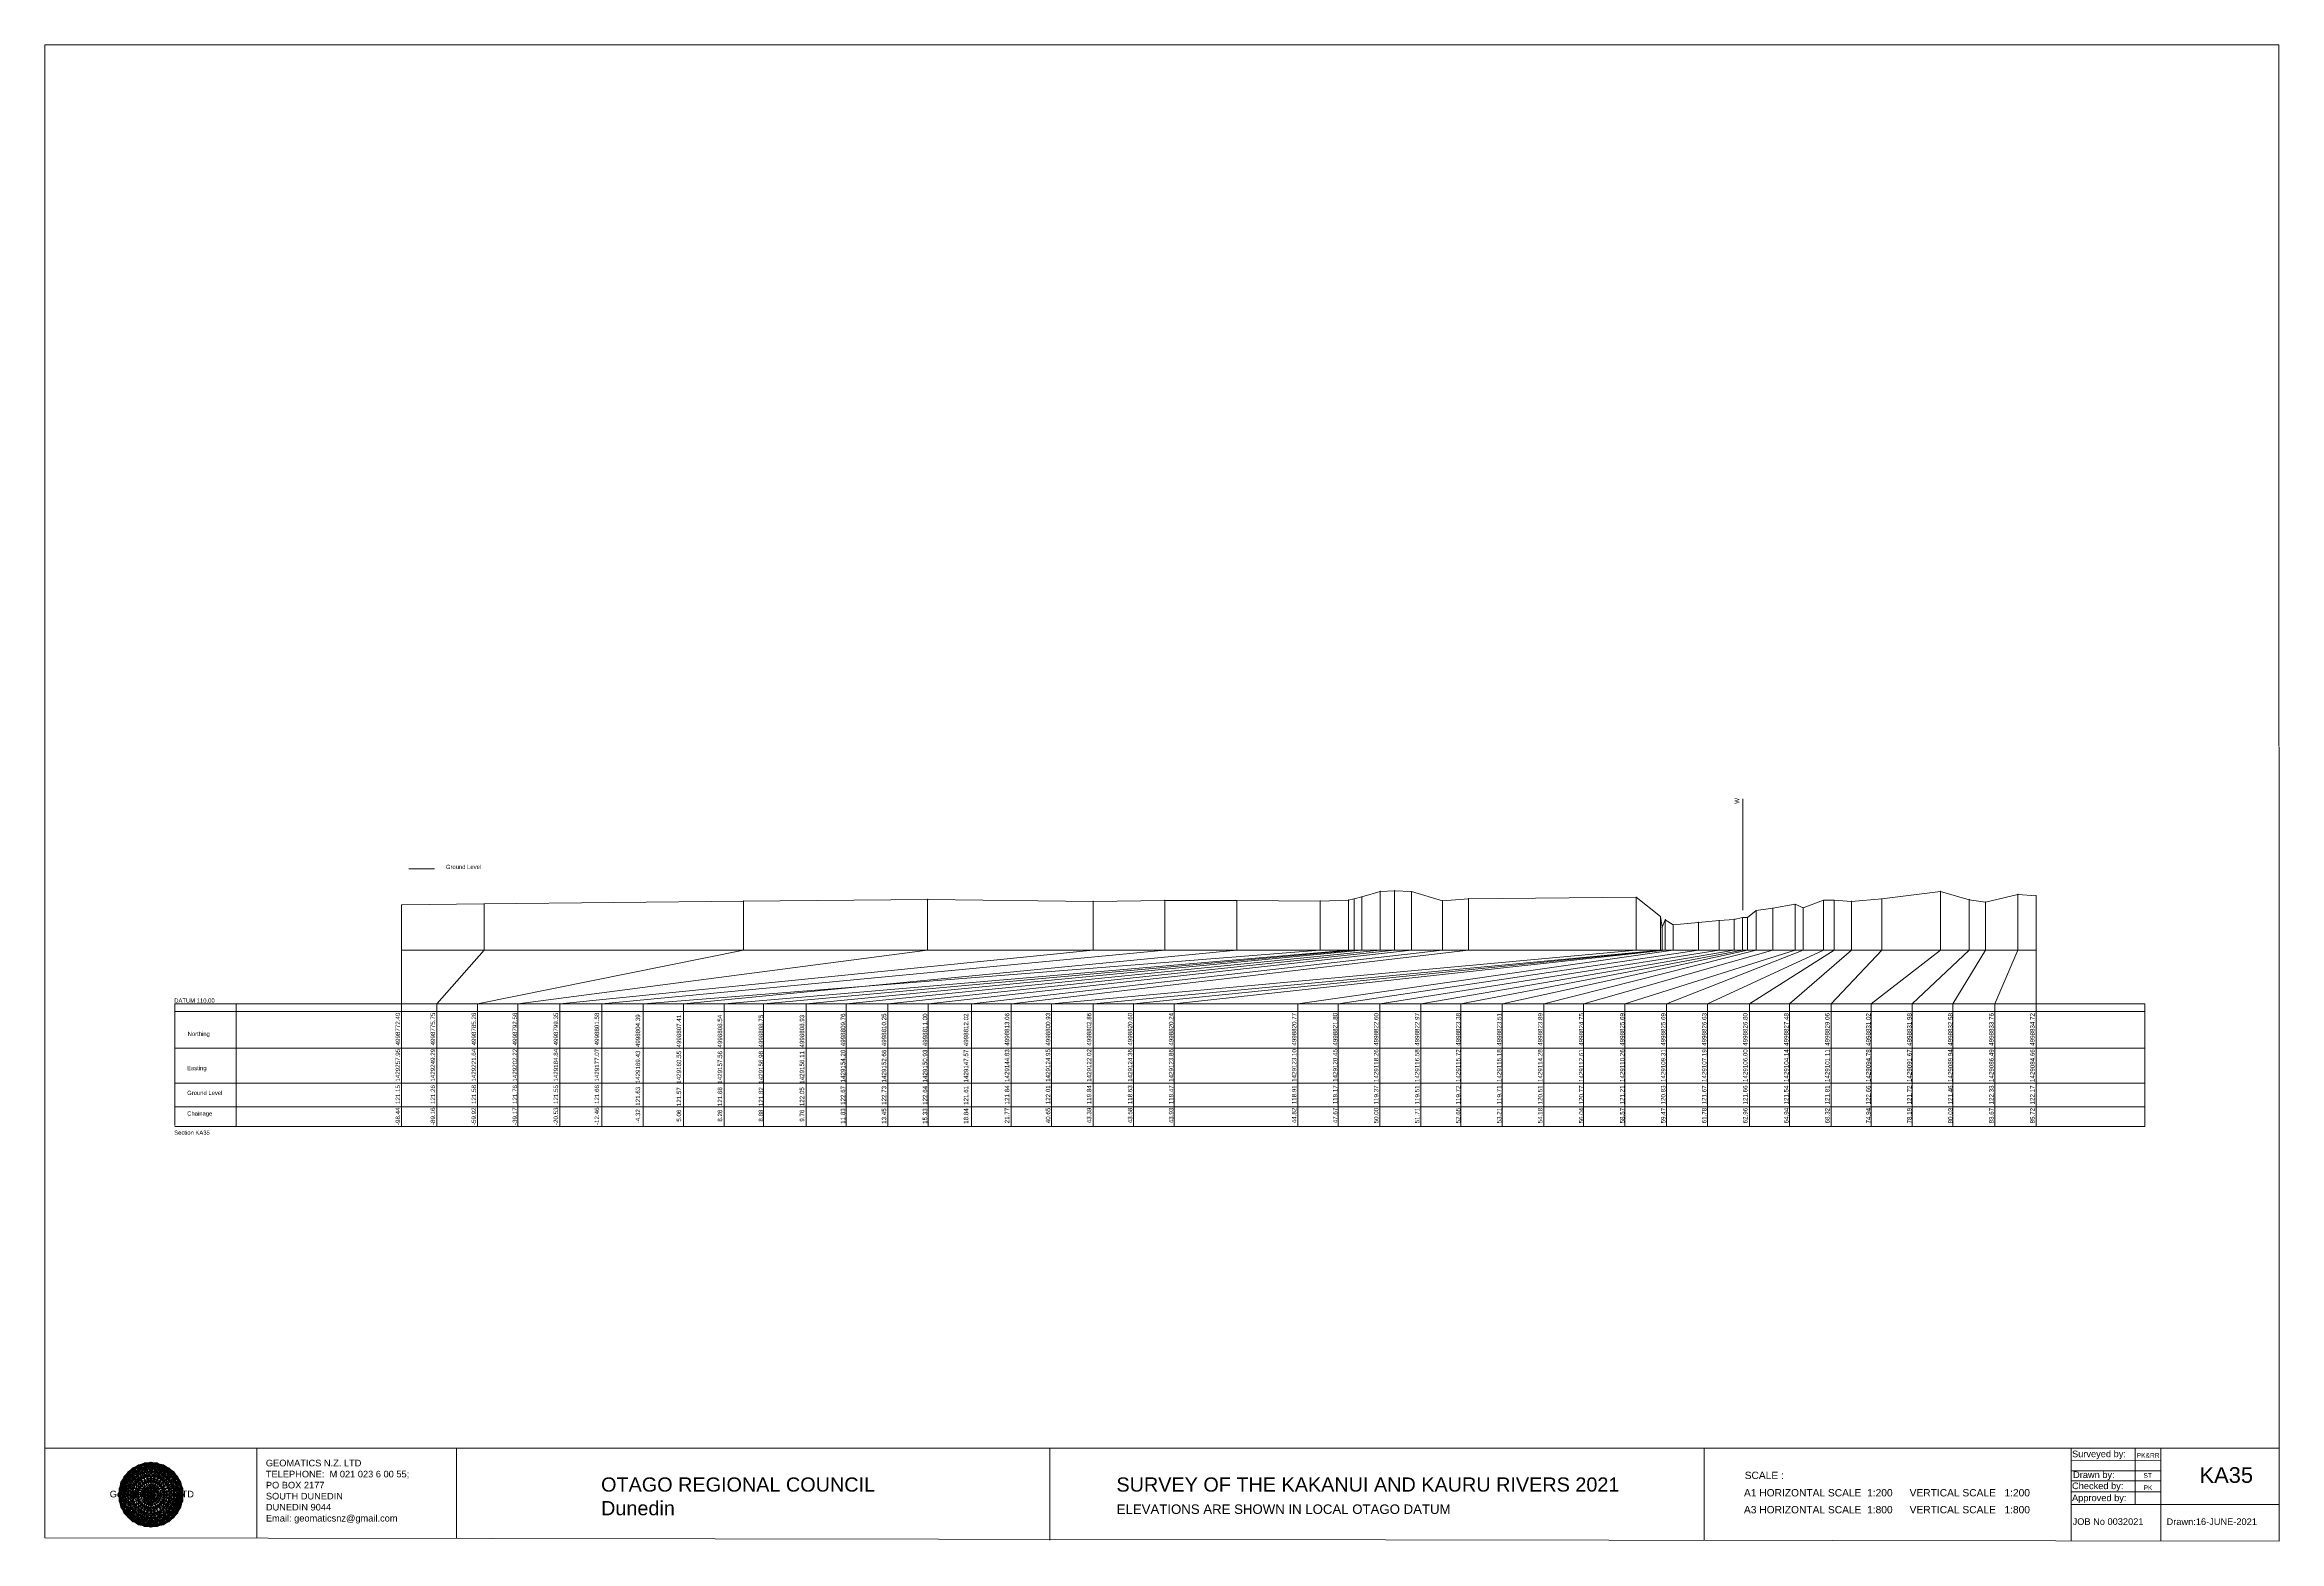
# Model space of a CAD drawing. Header units: millimetres. Extents: x -4102225 to 11595281, y -18031110 to 2258209.
# Drawn here: x 3861346 to 4113123, y 49463 to 218038 of the extents above; entities that cross this region are included whole.
import ezdxf

# ---------------------------------------------------------------- set-up
doc = ezdxf.new("R2010")
doc.units = ezdxf.units.MM
doc.header["$PDMODE"] = 35
doc.header["$PDSIZE"] = 20
doc.layers.get('0').update_dxf_attribs({"lineweight": 0})
doc.layers.add('geo', color=7, linetype='Continuous', lineweight=0)
doc.styles.get("Standard").update_dxf_attribs({"font": 'arial.ttf'})

# ---------------------------------------------------------------- blocks, each defined once
blk = doc.blocks.new('Geomatics_Circle_SPT')
at = {"layer": 'geo', "color": 2, "linetype": 'Continuous', "lineweight": 0}
for p, q in [((0, 25.2), (-25.2, 0)), ((-24.7, 4.9), (-4.9, 24.7)), ((-24.7, -4.9), (4.9, 24.7)), ((-9.7, 23.3), (-23.3, 9.6)), ((9.7, 23.3), (-23.3, -9.7)), ((-21, 14), (-14, 21)), ((-21, -14), (14, 21)), ((0, 0), (-17.8, 17.8)), ((-14, 21), (21, -14)), ((23.3, -9.7), (-9.7, 23.3)), ((-4.9, 24.7), (24.7, -4.9)), ((25.2, 0), (0, 25.2)), ((0, 0), (17.8, 17.8)), ((4.9, 24.7), (24.7, 4.9)), ((23.3, 9.7), (9.7, 23.3)), ((14, 21), (21, 14)), ((17.8, 18.1), (17.8, 18.1)), ((4.9, -24.7), (-24.7, 4.9)), ((-24.7, 0), (0, -24.7)), ((-23.3, 9.7), (9.7, -23.3)), ((14, -21), (-21, 14)), ((0, 0), (-17.8, -17.8)), ((21, 14), (-14, -21)), ((-9.7, -23.3), (23.3, 9.7)), ((24.7, 4.9), (-4.9, -24.7)), ((0, 0), (17.8, -17.8)), ((0, -24.8), (25.2, 0)), ((-4.9, -24.7), (-24.7, -4.9)), ((-23.3, -9.7), (-9.7, -23.3)), ((-14, -21), (-21, -14)), ((24.7, -4.9), (4.9, -24.7)), ((9.7, -23.3), (23.3, -9.7)), ((21, -14), (14, -21)), ((-17.8, -17.8), (-17.8, -17.8)), ((4.9, -24.7), (4.9, -24.7)), ((18.1, -17.8), (18.1, -17.8))]:
    blk.add_line(p, q, dxfattribs=at)
at = {"layer": 'geo', "color": 1, "linetype": 'Continuous', "lineweight": 0}
for p, q in [((-25.2, 0), (9.7, 23.3)), ((-25.2, 0), (-9.6, 23.3)), ((-4.9, 24.8), (-24.7, -4.9)), ((4.9, 24.7), (-24.7, 4.9)), ((14, 21), (-24.7, -4.9)), ((-14, 21), (-24.7, 4.9)), ((-23.3, 9.7), (0, 25.2)), ((-23.3, -9.6), (0, 25.2)), ((-23.3, -9.6), (17.8, 17.8)), ((-23.3, 9.7), (-17.8, 17.9)), ((-23.3, -9.6), (-17.8, 17.9)), ((-23.3, 9.7), (17.8, 17.8)), ((4.9, 24.8), (-21, -14)), ((-4.9, 24.7), (-21, 14)), ((14, 21), (-21, 14)), ((-14, 21), (-21, -14)), ((-17.9, 17.6), (-17.9, 17.6)), ((-17.8, 17.8), (9.7, 23.3)), ((-17.8, 17.8), (-9.6, 23.3)), ((-17.8, -17.8), (9.7, 23.3)), ((-17.8, -17.8), (-9.7, 23.3)), ((-9.7, -23.3), (-17.8, 17.8)), ((-17.8, 17.8), (9.7, -23.3)), ((-17.8, 17.8), (23.3, -9.6)), ((-17.8, 17.8), (23.3, 9.7)), ((4.9, 24.7), (-14, 21)), ((-4.9, 24.7), (-14, -20.9)), ((0, 0), (-14, 21)), ((-14, 21), (-4.9, -24.7)), ((-14, 21), (-14, 21)), ((24.7, -4.9), (-14, 21)), ((21, 14), (-14, 21)), ((-9.8, 23.1), (-9.8, 23.1)), ((-9.7, 23.3), (0, 25.2)), ((-9.7, 23.3), (0, -25.2)), ((-9.7, -23.3), (0, 25.2)), ((-9.6, 23.3), (17.8, -17.8)), ((-9.6, 23.3), (25.2, 0)), ((-9.6, 23.3), (17.8, 17.8)), ((-9.6, -23.3), (17.8, 17.9)), ((0, 0), (-4.9, 24.7)), ((-4.9, 24.7), (-4.9, 24.7)), ((21, -14), (-4.9, 24.7)), ((24.8, 4.9), (-4.9, 24.7)), ((14, 21), (-4.9, 24.7)), ((-0.2, 25.1), (-0.2, 25.1)), ((0, 25.2), (9.7, -23.3)), ((0, 25.2), (23.3, -9.7)), ((0, 25.2), (23.3, 9.7)), ((0, 25.2), (9.7, 23.3)), ((0, 0), (4.9, 24.7)), ((0, -25.2), (9.7, 23.3)), ((0, 0), (14, 21)), ((21, 14), (4.9, 24.8)), ((14, -21), (4.9, 24.7)), ((24.7, -4.9), (4.9, 24.7)), ((4.9, 24.7), (4.9, 24.7)), ((4.9, -24.7), (14, 21)), ((9.4, 23.3), (9.4, 23.3)), ((9.7, 23.3), (17.8, -17.8)), ((9.7, 23.3), (25.2, 0)), ((9.7, 23.3), (17.8, 17.9)), ((17.8, 17.8), (9.7, -23.3)), ((21, -14), (14, 21)), ((24.7, 4.9), (14, 21)), ((14, 21), (14, 21)), ((17.6, 17.9), (17.6, 17.9)), ((17.8, 17.8), (23.3, -9.7)), ((17.8, 17.8), (23.3, 9.7)), ((-25.2, 0), (23.3, 9.7)), ((-25.2, 0), (-23.3, 9.7)), ((-23.3, -9.7), (-25.2, 0)), ((-9.6, -23.3), (-25.2, 0)), ((9.7, -23.3), (-25.2, 0)), ((21, 14), (-24.7, 4.9)), ((-21, 14), (-24.7, -4.9)), ((0, 0), (-24.7, 4.9)), ((-24.7, 4.9), (-21, -14)), ((-24.7, 4.9), (-4.9, -24.7)), ((-24.7, 4.9), (14, -21)), ((-24.7, 4.9), (-24.7, 4.9)), ((0, 0), (-24.7, -4.9)), ((-17.8, -17.8), (-23.3, 9.7)), ((0, -25.2), (-23.3, 9.7)), ((-23.3, 9.7), (17.8, -17.8)), ((-23.3, 9.7), (25.2, 0)), ((-23.3, 9.4), (-23.3, 9.4)), ((-23.3, -9.7), (25.2, 0)), ((0, 0), (-21, 14)), ((-21, 14), (-14, -21)), ((-21, 14), (4.9, -24.7)), ((-21, 14), (-21, 14)), ((24.7, 4.9), (-21, 14)), ((0, 0), (-21, -14)), ((-17.8, -17.8), (23.3, 9.7)), ((-14, -21), (24.7, 4.9)), ((0, 0), (-14, -21)), ((25.2, 0), (-9.6, -23.3)), ((-4.9, -24.7), (21, 14)), ((0, 0), (-4.9, -24.7)), ((0, 0), (21, 14)), ((23.3, 9.7), (0, -25.2)), ((0, 0), (24.8, 4.9)), ((0, 0), (4.9, -24.7)), ((0, 0), (14, -21)), ((0, 0), (21, -14)), ((0, 0), (24.8, -4.9)), ((4.9, -24.7), (24.7, 4.9)), ((25.2, 0), (9.7, -23.3)), ((14, -21), (21, 14)), ((23.3, 9.7), (17.8, -17.8)), ((24.7, -4.9), (21, 14)), ((21, 14), (21, 14)), ((21, -14), (24.7, 4.9)), ((23.1, 9.8), (23.1, 9.8)), ((23.3, 9.7), (25.2, 0)), ((25.2, 0), (23.3, -9.6)), ((24.7, 4.9), (24.7, 4.9)), ((25.1, 0.2), (25.1, 0.2)), ((-25.2, 0), (23.3, -9.7)), ((-25.1, -0.2), (-25.1, -0.2)), ((-24.7, -4.9), (-24.7, -4.9)), ((-24.7, -4.9), (-14, -21)), ((-24.7, -4.9), (4.9, -24.7)), ((-24.7, -4.9), (21, -14)), ((-17.8, -17.8), (-23.3, -9.7)), ((0, -25.2), (-23.3, -9.6)), ((17.8, -17.8), (-23.3, -9.6)), ((-23.1, -9.8), (-23.1, -9.8)), ((-21, -14), (24.7, -4.9)), ((-21, -14), (-21, -14)), ((-21, -14), (-4.9, -24.7)), ((-21, -14), (14, -21)), ((23.3, -9.7), (-17.8, -17.8)), ((-14, -21), (21, -14)), ((-4.9, -24.7), (24.7, -4.9)), ((23.3, -9.6), (0, -25.2)), ((4.9, -24.7), (21, -14)), ((14, -21), (24.7, -4.9)), ((23.3, -9.6), (17.8, -17.8)), ((21, -14), (21, -14)), ((23.3, -9.4), (23.3, -9.4)), ((24.7, -4.9), (24.7, -4.9)), ((-9.6, -23.3), (-17.8, -17.8)), ((9.7, -23.3), (-17.8, -17.8)), ((-17.6, -17.9), (-17.6, -17.9)), ((-14, -21), (-14, -21)), ((-14, -21), (4.9, -24.7)), ((17.8, -17.8), (-9.7, -23.3)), ((0, -25.2), (-9.7, -23.3)), ((-9.4, -23.3), (-9.4, -23.3)), ((-4.9, -24.7), (14, -21)), ((-4.9, -24.7), (-4.9, -24.7)), ((9.7, -23.3), (0, -25.2)), ((0.2, -25.1), (0.2, -25.1)), ((4.9, -24.7), (4.9, -24.7)), ((17.8, -17.8), (9.7, -23.3)), ((9.8, -23.1), (9.8, -23.1)), ((14, -21), (14, -21)), ((17.9, -17.6), (17.9, -17.6))]:
    blk.add_line(p, q, dxfattribs=at)
at = {"layer": 'geo', "color": 114, "linetype": 'Continuous', "lineweight": 0}
for p, q in [((17.9, 17.8), (-25.2, 0)), ((-24.7, 4.9), (14, 21)), ((9.7, 23.3), (-23.3, 9.7)), ((-20.9, 14), (4.9, 24.7)), ((0, 25.2), (-17.8, 17.8)), ((-17.8, 17.8), (0, -25.2)), ((-14, 21), (-4.9, 24.7)), ((4.9, -24.7), (-14, 21)), ((0, 0), (-9.7, 23.3)), ((-4.9, 24.7), (14, -21)), ((17.8, -17.8), (0, 25.2)), ((0, 0), (9.7, 23.3)), ((4.9, 24.7), (21, -14)), ((23.3, -9.7), (9.7, 23.3)), ((14, 21), (24.7, -4.9)), ((25.2, 0), (17.8, 17.8)), ((-24.7, -4.9), (21, 14)), ((-14, -21), (-24.7, 4.9)), ((0, 0), (-23.3, 9.7)), ((-23.3, 9.7), (-9.7, -23.3)), ((0, 0), (-23.3, -9.7)), ((-4.9, -24.7), (-21, 14)), ((24.8, 4.9), (-20.9, -14)), ((0, 0), (-9.7, -23.3)), ((0, 0), (23.3, 9.7)), ((0, 0), (9.7, -23.3)), ((0, 0), (23.3, -9.7)), ((21, 14), (24.7, 4.9)), ((-25.2, 0), (-17.8, -17.8)), ((-21, -14), (-24.7, -4.9)), ((-17.8, -17.8), (25.2, 0)), ((24.8, -4.9), (-14, -21)), ((-9.6, -23.3), (23.3, -9.7)), ((21, -14), (-4.9, -24.8)), ((0, -25.2), (17.9, -17.8)), ((14, -21), (4.9, -24.8))]:
    blk.add_line(p, q, dxfattribs=at)
at = {"layer": 'geo', "color": 250, "linetype": 'Continuous', "lineweight": 0}
for p, q in [((-17.8, 17.8), (17.8, 17.8)), ((-17.8, -17.8), (-17.8, 17.8)), ((-14, 21), (-14, 21)), ((14, 21), (-14, 21)), ((-14, 20.9), (-14, -21)), ((-9.7, 23.3), (9.7, 23.3)), ((-9.7, -23.3), (-9.7, 23.3)), ((-4.9, 24.7), (4.9, 24.7)), ((-4.9, 24.7), (-4.9, -24.7)), ((0, 0), (0, 25.2)), ((4.9, 24.7), (4.9, -24.7)), ((9.7, -23.3), (9.7, 23.3)), ((14, 21), (14, -21)), ((17.8, -17.8), (17.8, 17.8)), ((0, 0), (-25.2, 0)), ((24.7, 4.9), (-24.7, 4.9)), ((-24.7, 4.9), (-24.7, -4.9)), ((-23.3, 9.7), (23.3, 9.7)), ((-23.3, 9.7), (-23.3, 9.7)), ((-23.3, -9.7), (-23.3, 9.7)), ((21, 14), (-21, 14)), ((-21, 14), (-21, -14)), ((0, 0), (0, -25.2)), ((0, 0), (25.2, 0)), ((21, 14), (21, 14)), ((21, -14), (21, 14)), ((23.3, 9.7), (23.3, -9.7)), ((24.7, 4.9), (24.7, 4.9)), ((24.7, -4.9), (24.7, 4.9)), ((-24.7, -4.9), (24.7, -4.9)), ((23.3, -9.7), (-23.3, -9.7)), ((-21, -14), (21, -14)), ((17.8, -17.8), (-17.8, -17.8)), ((-14, -21), (14, -21)), ((9.7, -23.3), (-9.7, -23.3)), ((-4.9, -24.7), (4.9, -24.7))]:
    blk.add_line(p, q, dxfattribs=at)
blk = doc.blocks.new('GeomaticsNZ TITLE BLOCK')
at = {"color": 7, "linetype": 'Continuous', "lineweight": 0}
for p, q in [((0, 94.9), (0, 1579.2)), ((0, 1579.2), (2363.4, 1579.2)), ((2363.4, 1579.2), (2364, 94.9)), ((2364, 94.9), (0, 94.9)), ((0, 94.9), (0, 0)), ((15.9, 94.9), (2364, 94.9)), ((224.3, 95.2), (224.3, -0.3)), ((2364, 94.9), (382.6, 94.9)), ((435.8, 95.2), (435.8, -0.7)), ((1063.4, 94.9), (1063.4, -2.4)), ((1755.4, 94.9), (1755.4, -2.6)), ((2143.9, 94.9), (2143.7, -3)), ((2211.5, 94.9), (2211.5, 36.1)), ((2238.6, 94.8), (2238.6, -3.2)), ((2364, -3.5), (2364, 94.9)), ((2143.9, 81.9), (2238.6, 81.7)), ((2143.9, 71), (2238.6, 71)), ((2143.6, 60.4), (2238.6, 60.4)), ((2143.8, 48.6), (2238.6, 48.6)), ((2143.8, 35.4), (2364, 35.3)), ((0, 0), (2364, -3.5))]:
    blk.add_line(p, q, dxfattribs=at)
at = {"color": 7, "linetype": 'Continuous', "lineweight": 0, "xscale": 1.36, "yscale": 1.36, "zscale": 1.36}
blk.add_blockref('Geomatics_Circle_SPT', (112.4, 45.7), dxfattribs=at)
at = {"color": 7, "linetype": 'Continuous', "lineweight": 0}
for s, p in [('PK&RR', (2213.2, 84.8)), ('ST', (2220.3, 63.6)), ('PK', (2220.4, 50.6))]:
    blk.add_text(s, height=5, dxfattribs=at).set_placement(p)
at = {"color": 7, "linetype": 'Continuous', "lineweight": 0, "attachment_point": 1}
for s, width, heights, insert, char_height in [('{\\C256;GEOMATICS N.Z. LTD                   \\PTELEPHONE:  M 021 023 6 00 55;\\PPO BOX 2177\\PSOUTH DUNEDIN\\PDUNEDIN 9044\\PEmail: geomaticsnz@gmail.com}', 3535.727, [94.7], (234, 82.7), 7), ('{\\C256;Surveyed by:}', 3535.727, [0], (2144.7, 92.4), 7), ('{\\C256;Geomatics N.Z. LTD                   }', 125.079, [15.8], (68.8, 49.9), 7), ('{\\C256;OTAGO REGIONAL COUNCIL\\PDunedin}', 3535.727, [0], (588.6, 64), 15), ('{\\C256;SURVEY OF THE KAKANUI AND KAURU RIVERS 2021}', 3535.727, [0], (1133.8, 64), 15), ('{\\C256;Checked by:}', 3535.727, [0], (2144.7, 58.6), 7), ('{\\C256;Drawn by:}', 3535.727, [0], (2145.8, 70.4), 7), ('{\\C256;ELEVATIONS ARE SHOWN IN LOCAL OTAGO DATUM}', 3535.727, [0], (1134.1, 35.4), 10), ('{\\C256;Approved by:}', 3535.727, [0], (2144.7, 45.9), 7), ('{\\C256;JOB No 0032021}', 3535.727, [0], (2145.3, 20.8), 7), ('{\\C256;Drawn:16-JUNE-2021}', 3535.727, [0], (2244.7, 20.7), 7)]:
    blk.add_mtext_dynamic_manual_height_columns(s, width=width, gutter_width=159, heights=heights, dxfattribs=dict(at, insert=insert, char_height=char_height))

msp = doc.modelspace()

# ---------------------------------------------------------------- linework, layer by layer
at = {"color": 7, "lineweight": 0}
for p, q in [((4052679, 120543), (4052679, 133075)), ((3882912, 110000), (3882912, 96176))]:
    msp.add_line(p, q, dxfattribs=at)
at = {"color": 1, "lineweight": 0}
msp.add_line((3902362, 125192), (3905268, 125192), dxfattribs=at)
for p, q in [((3901562, 121150), (3901562, 96176)), ((3910845, 121259), (3910845, 116037)), ((3940081, 121578), (3940081, 116037)), ((3960826, 121757), (3960826, 116037)), ((3979469, 121546), (3979469, 116037)), ((3987545, 121655), (3987545, 116037)), ((3995683, 121625), (3995683, 116037)), ((4005063, 121574), (4005063, 116037)), ((4008259, 121684), (4008259, 116037)), ((4008876, 121824), (4008876, 116037)), ((4009756, 122054), (4009756, 116037)), ((4011834, 122674), (4011834, 116037)), ((4013449, 122734), (4013449, 116037)), ((4015331, 122644), (4015331, 116037)), ((4018838, 121613), (4018838, 116037)), ((4021768, 121843), (4021768, 116037)), ((4040652, 122013), (4040652, 116037)), ((4058572, 121211), (4058572, 116037)), ((4061779, 121671), (4061779, 116037)), ((4062957, 121661), (4062957, 116037)), ((4064937, 121541), (4064937, 116037)), ((4068323, 121811), (4068323, 116037)), ((4074943, 122660), (4074943, 116037)), ((4078194, 121720), (4078194, 116037)), ((4080025, 121460), (4080025, 116037)), ((4083671, 122330), (4083671, 116037)), ((4085718, 122170), (4085718, 96176)), ((4085718, 122170), (4085718, 112014)), ((4043394, 119842), (4043394, 116037)), ((4043582, 118632), (4043582, 116037)), ((4043932, 119472), (4043932, 116037)), ((4044825, 118912), (4044825, 116037)), ((4047667, 119172), (4047667, 116037)), ((4049998, 119372), (4049998, 116037)), ((4051705, 119512), (4051705, 116037)), ((4052653, 119722), (4052653, 116037)), ((4053205, 119711), (4053205, 116037)), ((4054180, 120511), (4054180, 116037)), ((4056043, 120771), (4056043, 116037)), ((4059466, 120831), (4059466, 116037)), ((3901562, 116037), (4085718, 116037)), ((3910845, 116037), (3905540, 110000)), ((3940081, 116037), (3910117, 110000)), ((3960826, 116037), (3914669, 110000)), ((3979469, 116037), (3919373, 110000)), ((3987545, 116037), (3924128, 110000)), ((3928792, 110000), (4005063, 116037)), ((3995683, 116037), (3933309, 110000)), ((4008259, 116037), (3937885, 110000)), ((4008876, 116037), (3942328, 110000)), ((4009756, 116037), (3947134, 110000)), ((4011834, 116037), (3951645, 110000)), ((4013449, 116037), (3956333, 110000)), ((4015331, 116037), (3960903, 110000)), ((4018838, 116037), (3965768, 110000)), ((4021768, 116037), (3970250, 110000)), ((4040652, 116037), (3974772, 110000)), ((4043394, 116037), (3979492, 110000)), ((3984029, 110000), (4043582, 116037)), ((4043932, 116037), (3988596, 110000)), ((4044825, 116037), (4002527, 110000)), ((4047667, 116037), (4007094, 110000)), ((4049998, 116037), (4011793, 110000)), ((4051705, 116037), (4016388, 110000)), ((4052653, 116037), (4020891, 110000)), ((4053205, 116037), (4025559, 110000)), ((4054180, 116037), (4030261, 110000)), ((4056043, 116037), (4034727, 110000)), ((4058572, 116037), (4039376, 110000)), ((4059466, 116037), (4044072, 110000)), ((4061779, 116037), (4048690, 110000)), ((4062957, 116037), (4053447, 110000)), ((4064937, 116037), (4057949, 110000)), ((4068323, 116037), (4062648, 110000)), ((4074943, 116037), (4067146, 110000)), ((4078194, 116037), (4071766, 110000)), ((4080025, 116037), (4076346, 110000)), ((4083671, 116037), (4081062, 110000)), ((3876009, 110000), (4097984, 110000)), ((3905540, 96176), (3905540, 110000)), ((3910117, 96176), (3910117, 110000)), ((3914669, 96176), (3914669, 110000)), ((3919373, 96176), (3919373, 110000)), ((3924128, 96176), (3924128, 110000)), ((3928792, 96176), (3928792, 110000)), ((3933309, 96176), (3933309, 110000)), ((3937885, 96176), (3937885, 110000)), ((3942328, 96176), (3942328, 110000)), ((3947134, 96176), (3947134, 110000)), ((3951645, 96176), (3951645, 110000)), ((3956333, 96176), (3956333, 110000)), ((3960903, 96176), (3960903, 110000)), ((3965768, 96176), (3965768, 110000)), ((3970250, 96176), (3970250, 110000)), ((3974772, 96176), (3974772, 110000)), ((3979492, 96176), (3979492, 110000)), ((3984029, 96176), (3984029, 110000)), ((3988596, 96176), (3988596, 110000)), ((4002527, 96176), (4002527, 110000)), ((4007094, 96176), (4007094, 110000)), ((4011793, 96176), (4011793, 110000)), ((4016388, 96176), (4016388, 110000)), ((4020891, 96176), (4020891, 110000)), ((4025559, 96176), (4025559, 110000)), ((4030261, 96176), (4030261, 110000)), ((4034727, 96176), (4034727, 110000)), ((4039376, 96176), (4039376, 110000)), ((4044072, 96176), (4044072, 110000)), ((4044072, 96176), (4044072, 110000)), ((4048690, 96176), (4048690, 110000)), ((4053447, 96176), (4053447, 110000)), ((4057949, 96176), (4057949, 110000)), ((4062648, 96176), (4062648, 110000)), ((4067146, 96176), (4067146, 110000)), ((4071766, 96176), (4071766, 110000)), ((4076346, 96176), (4076346, 110000)), ((4081062, 96176), (4081062, 110000))]:
    msp.add_line(p, q)
at = {"color": 7, "lineweight": 0, "transparency": 33554687}
msp.add_line((3876009, 110000), (3876009, 96303), dxfattribs=at)
at = {"lineweight": 0}
for p, q in [((3876009, 109154), (4097984, 109154)), ((3876009, 105002), (4097984, 105002)), ((3876009, 101057), (4097984, 101057)), ((3876009, 98407), (4097984, 98407)), ((3876009, 96176), (4097984, 96176))]:
    msp.add_line(p, q, dxfattribs=at)
at = {"color": 7}
msp.add_line((4097984, 110000), (4097984, 96176), dxfattribs=at)
at = {"color": 1}
msp.add_lwpolyline([(3901562, 121150), (3910845, 121259), (3940081, 121578), (3960826, 121757), (3979469, 121546), (3987545, 121655), (3995683, 121625), (4005063, 121574), (4008259, 121684), (4008876, 121824), (4009756, 122054), (4011834, 122674), (4013449, 122734), (4015331, 122644), (4018838, 121613), (4021768, 121843), (4040652, 122013), (4043394, 119842), (4043582, 118632), (4043932, 119472), (4044825, 118912), (4047667, 119172), (4049998, 119372), (4051705, 119512), (4052653, 119722), (4053205, 119711), (4054180, 120511), (4056043, 120771), (4058572, 121211), (4059466, 120831), (4061779, 121671), (4062957, 121661), (4064937, 121541), (4068323, 121811), (4074943, 122660), (4078194, 121720), (4080025, 121460), (4083671, 122330), (4085718, 122170)], dxfattribs=at)
at = {"color": 3}
for p in [(3901562, 121150), (3910845, 121259), (3940081, 121578), (3960826, 121757), (3979469, 121546), (3987545, 121655), (3995683, 121625), (4005063, 121574), (4008259, 121684), (4008876, 121824), (4009756, 122054), (4011834, 122674), (4013449, 122734), (4015331, 122644), (4018838, 121613), (4021768, 121843), (4040652, 122013), (4058572, 121211), (4061779, 121671), (4062957, 121661), (4064937, 121541), (4068323, 121811), (4074943, 122660), (4078194, 121720), (4080025, 121460), (4083671, 122330), (4085718, 122170), (4043394, 119842), (4043932, 119472), (4047667, 119172), (4049998, 119372), (4051705, 119512), (4052653, 119722), (4053205, 119711), (4054180, 120511), (4056043, 120771), (4059466, 120831)]:
    msp.add_point(p, dxfattribs=at)
for p in [(4043582, 118632), (4044825, 118912), (3876009, 110000)]:
    msp.add_point(p)

# ---------------------------------------------------------------- block references
at = {"color": 7, "lineweight": 0, "xscale": 106.5053773992074, "yscale": 106.5053773992074, "zscale": 106.5053773992074}
msp.add_blockref('GeomaticsNZ TITLE BLOCK', (3861346, 49841), dxfattribs=at)

# ---------------------------------------------------------------- texts
at = {"color": 7, "lineweight": 0, "transparency": 33554687}
for s, height, p in [('Ground Level', 473.07, (3906554, 125192)), ('DATUM 110.00', 473.07, (3875942, 110136)), ('Northing', 473.1, (3877453, 106387)), ('Easting', 473.1, (3877384, 102528)), ('Ground Level', 473.07, (3877402, 99739)), ('Section KA35', 473.07, (3875942, 95258)), ('Chainage', 473.1, (3877404, 97414))]:
    msp.add_text(s, height=height, dxfattribs=at).set_placement(p)
for s, p in [(' -98.44  121.15  1429257.95  4998772.40', (3901383, 96154)), (' -89.16  121.26  1429249.29  4998775.75', (3905332, 96154)), (' -59.92  121.58  1429221.64  4998785.26', (3909952, 96154)), (' -39.17  121.76  1429202.22  4998792.56', (3914573, 96154)), (' -20.53  121.55  1429184.84  4998799.35', (3919194, 96154)), (' -12.46  121.66  1429177.07  4998801.58', (3923815, 96154)), ('  -4.32  121.63  1429169.43  4998804.39', (3928436, 96154)), ('   5.06  121.57  1429160.55  4998807.41', (3933057, 96147)), ('   8.26  121.68  1429157.56  4998808.54', (3937678, 96147)), ('   8.88  121.82  1429156.98  4998808.75', (3942299, 96147)), ('   9.76  122.05  1429156.11  4998808.93', (3946920, 96147)), ('  11.83  122.67  1429154.20  4998809.76', (3951541, 96100)), ('  13.45  122.73  1429152.66  4998810.25', (3956162, 96100)), ('  15.33  122.64  1429150.93  4998811.00', (3960783, 96100)), ('  18.84  121.61  1429147.57  4998812.02', (3965404, 96100)), ('  21.77  121.84  1429144.83  4998813.06', (3970025, 96155)), ('  40.65  122.01  1429124.95  4998800.93', (3974646, 96167)), ('  43.39  119.84  1429122.02  4998802.86', (3979268, 96167)), ('  43.58  118.63  1429124.36  4998820.60', (3983889, 96167)), ('  43.93  119.47  1429123.86  4998820.24', (3988510, 96167)), ('  44.82  118.91  1429123.10  4998820.77', (4002373, 96167)), ('  47.67  119.17  1429120.45  4998821.80', (4006994, 96167)), ('  50.00  119.37  1429118.26  4998822.60', (4011615, 96147)), ('  51.71  119.51  1429116.58  4998822.97', (4016236, 96147)), ('  52.65  119.72  1429115.72  4998823.38', (4020857, 96147)), ('  53.21  119.71  1429115.18  4998823.51', (4025478, 96147)), ('  54.18  120.51  1429114.28  4998823.89', (4030099, 96147)), ('  56.04  120.77  1429112.61  4998824.75', (4034721, 96147)), ('  58.57  121.21  1429110.26  4998825.69', (4039341, 96147)), ('  59.47  120.83  1429109.31  4998825.69', (4043962, 96147)), ('  61.78  121.67  1429107.19  4998826.63', (4048583, 96149)), ('  62.96  121.66  1429106.00  4998826.80', (4053204, 96149)), ('  64.94  121.54  1429104.14  4998827.48', (4057825, 96149)), ('  68.32  121.81  1429101.11  4998829.06', (4062446, 96149)), ('  74.94  122.66  1429094.78  4998831.02', (4067067, 96143)), ('  78.19  121.72  1429091.67  4998831.98', (4071688, 96143)), ('  80.03  121.46  1429089.94  4998832.58', (4076310, 96147)), ('  83.67  122.33  1429086.49  4998833.76', (4080931, 96147)), ('  85.72  122.17  1429084.66  4998834.72', (4085552, 96147))]:
    msp.add_text(s, height=500, rotation=90).set_placement(p)
at = {"color": 7, "lineweight": 0}
for s, height, p in [('SCALE :  ', 823.6, (4052888, 56479)), ('KA35', 1764.8, (4104134, 56048)), ('A1 HORIZONTAL SCALE  1:200      VERTICAL SCALE   1:200 ', 823.57, (4052806, 54518)), ('A3 HORIZONTAL SCALE  1:800      VERTICAL SCALE   1:800', 823.57, (4052806, 52615))]:
    msp.add_text(s, height=height, dxfattribs=at).set_placement(p)
at = {"color": 7, "lineweight": 0, "insert": (4051766, 132534), "char_height": 500, "attachment_point": 1, "rotation": 90}
msp.add_mtext_dynamic_manual_height_columns('W', width=4277.93, gutter_width=12.5, heights=[0], dxfattribs=at)

doc.saveas('drawing.dxf')
